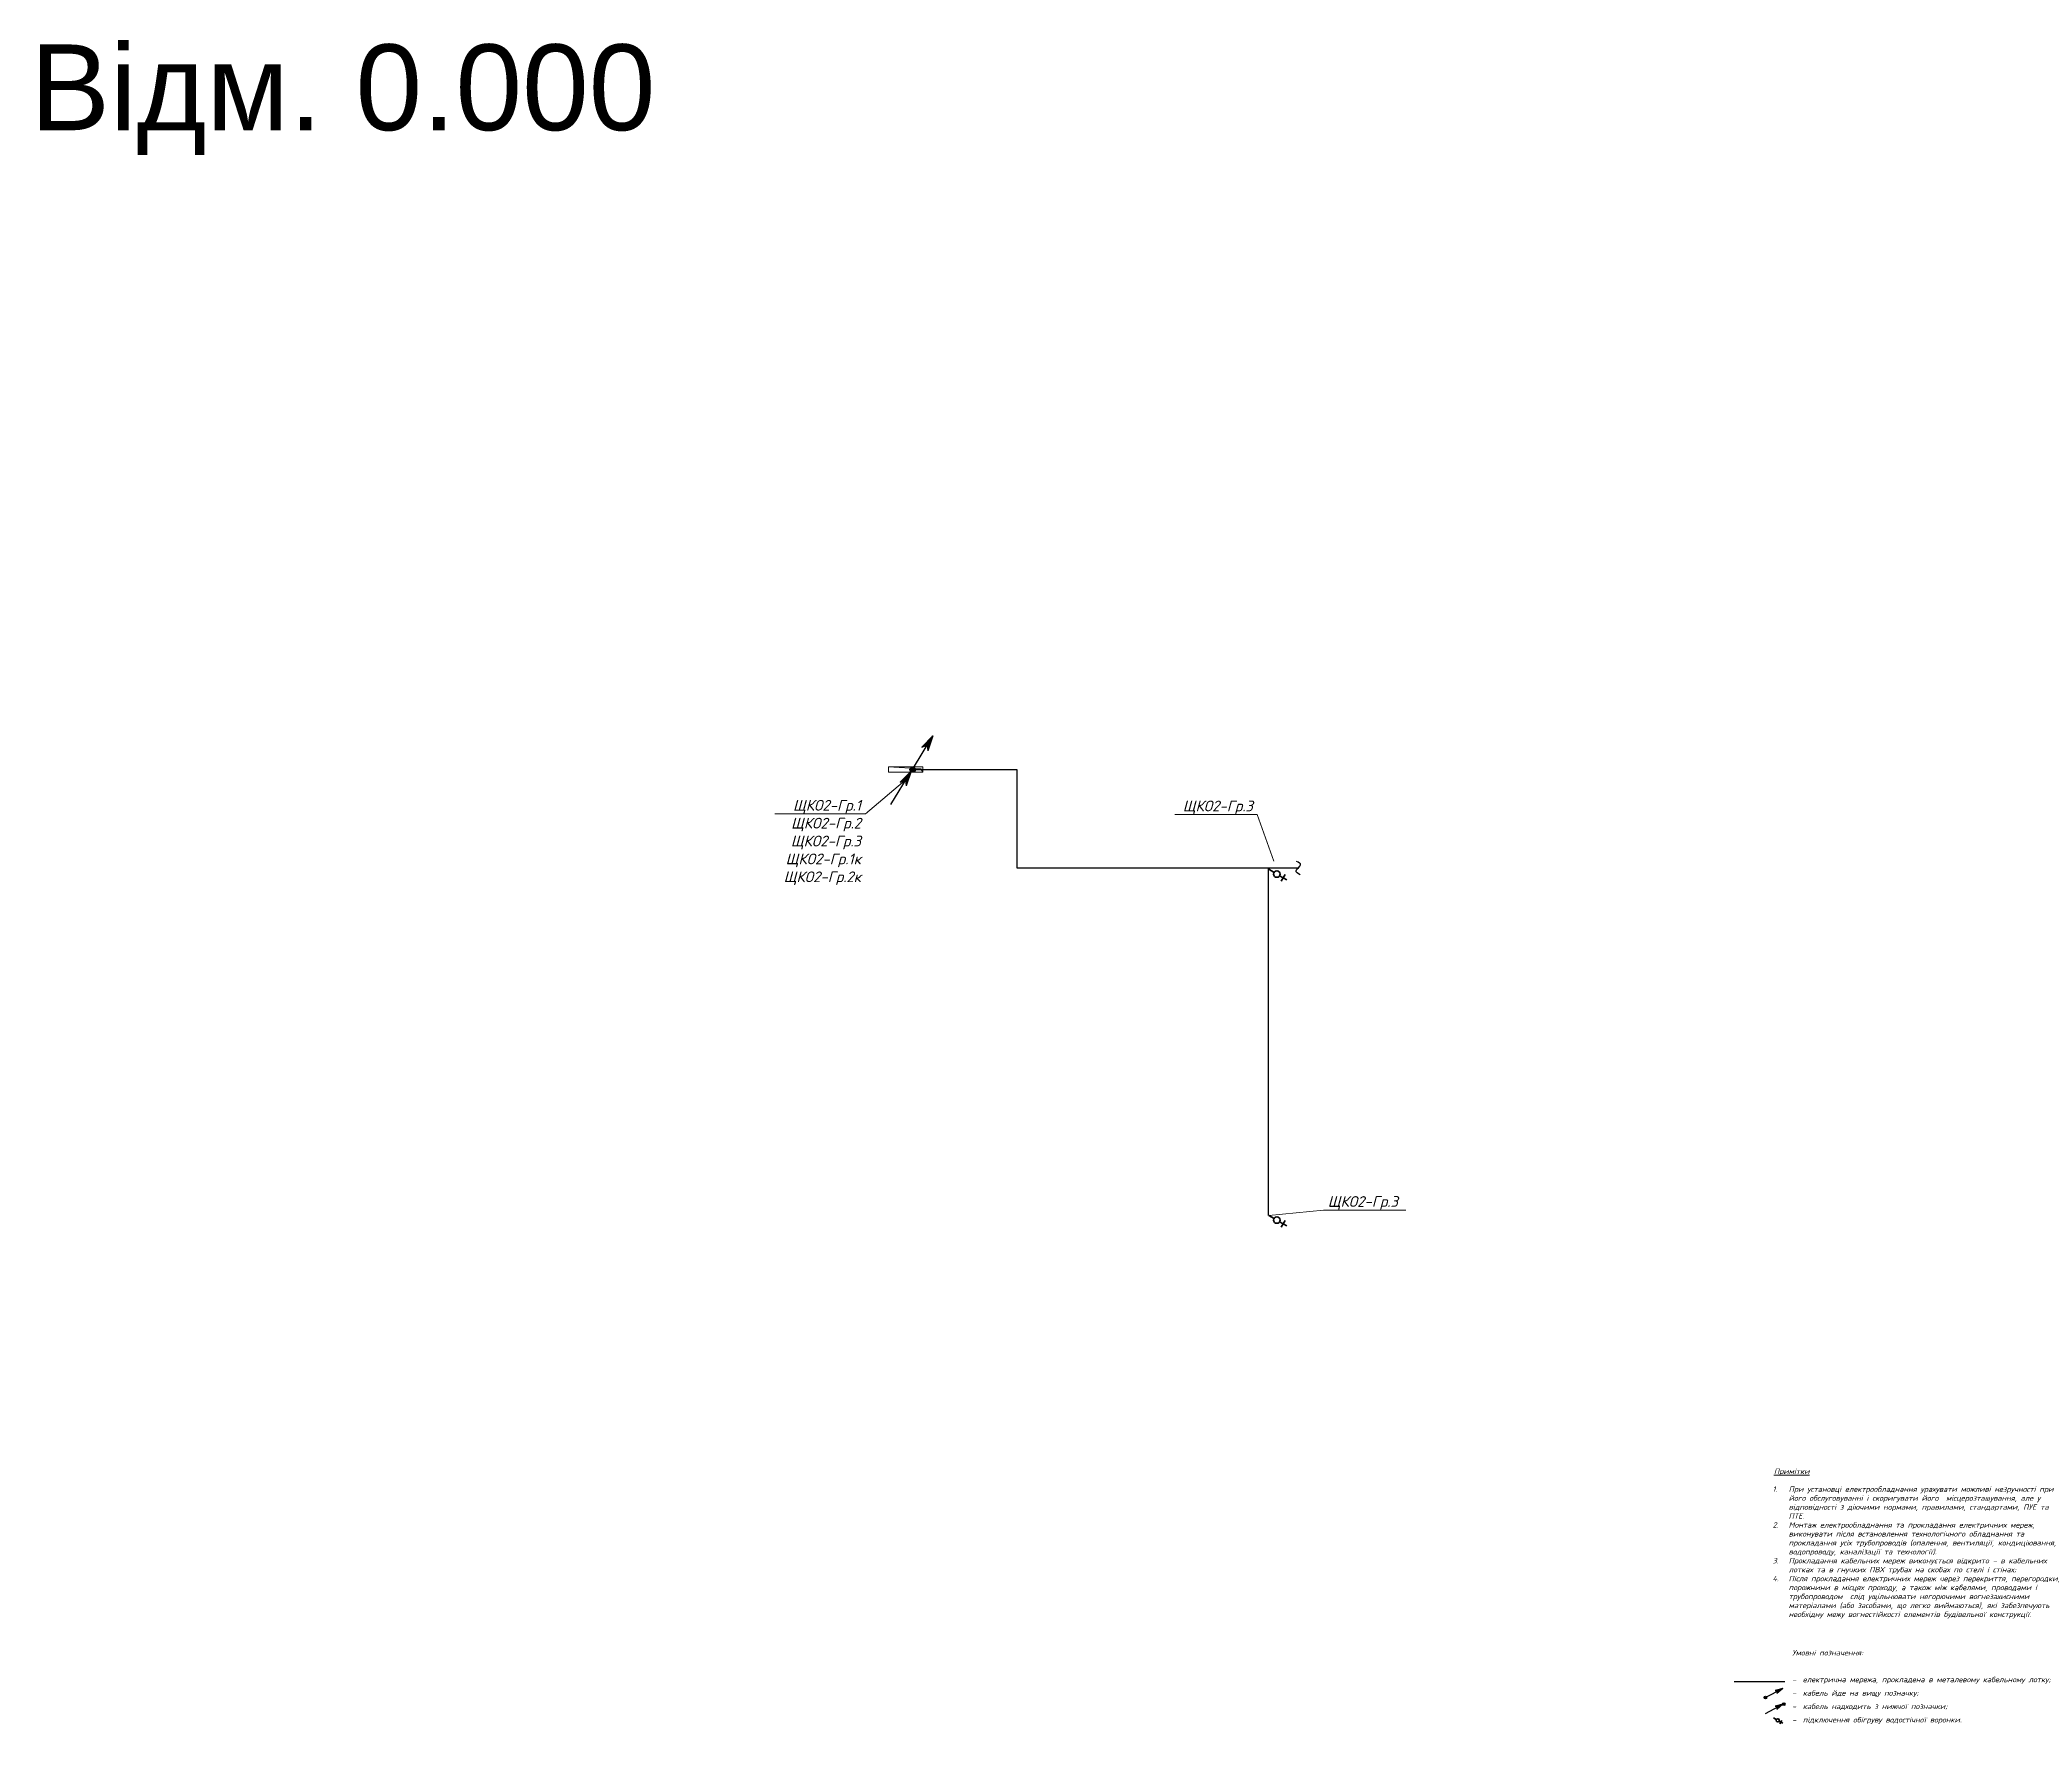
# Model space of a CAD drawing. Header units: millimetres. Extents: x 128978 to 991105, y 88203 to 186654.
# Drawn here: x 458690 to 551570, y 89043 to 167607 of the extents above; entities that cross this region are included whole.
import ezdxf
from ezdxf import colors
from ezdxf.entities.mleader import LeaderData, LeaderLine
from ezdxf.math import Vec2, Vec3

# ---------------------------------------------------------------- set-up
doc = ezdxf.new("R2010")
doc.units = ezdxf.units.MM
doc.layers.get('Defpoints').update_dxf_attribs({"color": 140})
for name, color, linetype, lineweight in [('E_В лотку', 5, 'Kabl_in_Lotok', 30), ('E_Обладнання', 3, 'Continuous', 35), ('E_Позначення', 7, 'Continuous', 15), ('E_Розп. мережі', 5, 'Continuous', 30)]:
    doc.layers.add(name, color=color, linetype=linetype, lineweight=lineweight)
doc.styles.add('GENERATED_STYLE_1', font='arial.ttf')
doc.styles.add('GOST 2.304', font='isocpeui.ttf')
doc.styles.add('ГОСТ 2.304', font='isocpeui.ttf')
doc.linetypes.add('Kabl_in_Lotok', pattern='A,10,[130,ltypeshp.shx,S=1,R=0,X=0,Y=0],1,[130,ltypeshp.shx,S=1,R=90,X=0,Y=-1],1,[130,ltypeshp.shx,S=1,R=0,X=0,Y=0],10', length=22)

msp = doc.modelspace()

# ---------------------------------------------------------------- texts
at = {"color": 3, "insert": (472810, 164814.8), "char_height": 4000, "attachment_point": 5, "style": 'GENERATED_STYLE_1'}
msp.add_mtext_dynamic_manual_height_columns('Відм. 0.000', width=118680.113, gutter_width=1, heights=[0], dxfattribs=at)
at = {"color": 7, "lineweight": 15, "insert": (539468.4, 101003), "char_height": 250, "width": 12232.662, "attachment_point": 1, "style": 'GOST 2.304'}
msp.add_mtext('\\pi63.6875;{\\LПримітки\\P\\pi0;}\\P\\pi-750,l750,t750;1.^IПри установці електрообладнання урахувати можливі незручності при його обслуговуванні і скоригувати його  місцерозташування, але у відповідності з діючими нормами, правилами, стандартами, ПУЕ та ПТЕ.\\P2.^IМонтаж електрообладнання та прокладання електричних мереж, виконувати після встановлення технологічного обладнання та прокладання усіх трубопроводів (опалення, вентиляції, кондиціювання, водопроводу, каналізації та технології){\\fISOCPEUR|b0|i1|c238|p34;.\\P}3.^IПрокладання кабельних мереж виконується відкрито - в кабельних лотках та в гнучких ПВХ трубах на скобах по стелі і стінах;\\P4.^IПісля прокладання електричних мереж через перекриття, перегородки, порожнини в місцях проходу, а також між кабелями, проводами і трубопроводом  слід ущільнювати негорючими вогнезахисними матеріалами (або засобами, що легко виймаються), які забезпечують необхідну межу вогнестійкості елементів будівельної конструкції.', dxfattribs=at)
at = {"color": 7, "lineweight": 15, "insert": (540378.3, 92544.2), "char_height": 250, "width": 18030.568, "attachment_point": 1, "line_spacing_factor": 1.5, "style": 'GOST 2.304'}
msp.add_mtext('\\pt500;{\\C256;Умовні позначення:\\P\\P-^Iелектрична мережа, прокладена в металевому кабельному лотку;\\P-^Iкабель йде на вищу позначку;\\P-^Iкабель надходить з нижчої позначки;\\P-^Iпідключення обігруву водостічної воронки.}', dxfattribs=at)

# ---------------------------------------------------------------- blocks, each defined once
blk = doc.blocks.new('*U195')
at = {"lineweight": -2}
h = blk.add_hatch(color=0, dxfattribs=at)
h.paths.add_polyline_path([(8.77, 16.13), (3.9, 10.61), (6.34, 11.65)])
h.paths.add_polyline_path([(8.77, 16.13), (6.34, 11.65), (6.79, 9.05)])
h = blk.add_hatch(color=0, dxfattribs=at)
edge = h.paths.add_edge_path()
edge.add_arc((0.07, 0), 1.28, 0, 360)
h = blk.add_hatch(color=0, dxfattribs=at)
h.paths.add_polyline_path([(-0.47, -0.71), (-5.33, -6.22), (-2.9, -5.18)])
h.paths.add_polyline_path([(-0.47, -0.71), (-2.9, -5.18), (-2.45, -7.79)])
at = {"color": 0, "lineweight": -2}
for p, q in [((0, 0), (8.77, 16.13)), ((8.77, 16.13), (3.9, 10.61)), ((3.9, 10.61), (6.34, 11.65)), ((6.34, 11.65), (6.79, 9.05)), ((8.77, 16.13), (6.79, 9.05)), ((-9.24, -16.84), (-0.47, -0.71)), ((-0.47, -0.71), (-5.33, -6.22)), ((-5.33, -6.22), (-2.9, -5.18)), ((-2.9, -5.18), (-2.45, -7.79)), ((-0.47, -0.71), (-2.45, -7.79))]:
    blk.add_line(p, q, dxfattribs=at)
blk.add_circle((0.11, 0), 1.24, dxfattribs=at)
blk = doc.blocks.new('_None')
blk = doc.blocks.new('*U192')
at = {"lineweight": -2}
h = blk.add_hatch(color=0, dxfattribs=at)
edge = h.paths.add_edge_path()
edge.add_arc((0.1, 0), 1.28, 0, 360)
h = blk.add_hatch(color=0, dxfattribs=at)
h.paths.add_polyline_path([(8.8, 16.1), (3.9, 10.6), (6.3, 11.7)])
h.paths.add_polyline_path([(8.8, 16.1), (6.3, 11.7), (6.8, 9)])
at = {"color": 0, "lineweight": -2}
for p, q in [((0, 0), (8.8, 16.1)), ((8.8, 16.1), (3.9, 10.6)), ((3.9, 10.6), (6.3, 11.7)), ((6.3, 11.7), (6.8, 9)), ((8.8, 16.1), (6.8, 9))]:
    blk.add_line(p, q, dxfattribs=at)
blk.add_circle((0.1, 0), 1.24, dxfattribs=at)
blk = doc.blocks.new('*U197')
at = {"lineweight": -2}
h = blk.add_hatch(color=0, dxfattribs=at)
edge = h.paths.add_edge_path()
edge.add_arc((0.1, 0), 1.28, 0, 360)
h = blk.add_hatch(color=0, dxfattribs=at)
h.paths.add_polyline_path([(-0.5, -0.7), (-5.3, -6.2), (-2.9, -5.2)])
h.paths.add_polyline_path([(-0.5, -0.7), (-2.9, -5.2), (-2.4, -7.8)])
at = {"color": 0, "lineweight": -2}
for p, q in [((-9.2, -16.8), (-0.5, -0.7)), ((-0.5, -0.7), (-5.3, -6.2)), ((-5.3, -6.2), (-2.9, -5.2)), ((-2.9, -5.2), (-2.4, -7.8)), ((-0.5, -0.7), (-2.4, -7.8))]:
    blk.add_line(p, q, dxfattribs=at)
at = {"lineweight": -2}
for p, q in [((-0.5, -0.7), (-5.3, -6.2)), ((-5.3, -6.2), (-2.9, -5.2)), ((-2.9, -5.2), (-2.4, -7.8)), ((-0.5, -0.7), (-2.4, -7.8))]:
    blk.add_line(p, q, dxfattribs=at)
at = {"color": 0, "lineweight": -2}
blk.add_circle((0.1, 0), 1.24, dxfattribs=at)
blk = doc.blocks.new('электровывод')
at = {"color": 0, "linetype": 'ByBlock', "lineweight": -2}
for p, q in [((-123, 124), (-205, 207)), ((-202, 127), (-125, 204)), ((-59, 60), (0, 0))]:
    blk.add_line(p, q, dxfattribs=at)
blk.add_circle((-91, 92), 44.9, dxfattribs=at)

# ---------------------------------------------------------------- linework, layer by layer
at = {"layer": 'Defpoints', "lineweight": 5}
msp.add_lwpolyline([(499858.9, 133466.2), (498258.9, 133466.2), (498258.9, 133716.2), (499858.9, 133716.2), (499858.9, 133466.2), (499760.1, 133619.9), (498258.9, 133716.2)], dxfattribs=at)
at = {"layer": 'E_В лотку', "ltscale": 160}
msp.add_lwpolyline([(499373.8, 133589.4), (504241.8, 133591.2), (504241.8, 129003.7), (517354.6, 129003.7)], dxfattribs=at)
at = {"layer": 'E_В лотку', "ltscale": 80}
msp.add_lwpolyline([(537675.2, 91085.3), (540040.8, 91085.3)], dxfattribs=at)
at = {"layer": 'E_Розп. мережі', "color": 0}
msp.add_spline([(517447.3, 128685.6), (517253.5, 128873.7), (517468.3, 129147), (517273.4, 129308.2)], degree=3, dxfattribs=at)

# ---------------------------------------------------------------- block references
at = {"layer": 'E_Обладнання', "xscale": -1.687500000021705, "yscale": 1.687500000021705, "zscale": 1.687500000021704, "rotation": 284.4892115701171}
msp.add_blockref('электровывод', (539518.4, 89377.7), dxfattribs=at)
at = {"layer": 'E_Розп. мережі'}
for name, p, xscale, yscale, zscale, rotation in [('*U195', (499368.2, 133589.8), 100.0000000000001, 100.0000000000001, 100.0000000000001, 357.0874877686715), ('*U192', (539128.3, 90333), 50.00000000000003, 50.00000000000003, 50.00000000000003, 325.728475138556), ('*U197', (539984, 90028.6), 50.00000000000003, 50.00000000000003, 50.00000000000003, 325.728475138556)]:
    msp.add_blockref(name, p, dxfattribs=dict(at, xscale=xscale, yscale=yscale, zscale=zscale, rotation=rotation))

msp.set_redraw_order([(e.dxf.handle, doc.entitydb.next_handle()) for e in msp.query("TEXT MTEXT ATTDEF DIMENSION ARC_DIMENSION")])  # texts and dimensions are drawn at this point

# ---------------------------------------------------------------- leaders
at = {"layer": 'E_Позначення'}
ml = msp.add_multileader_mtext('Standard', dxfattribs=at)
ml.set_content('ЩКО2-Гр.3', color=256, style='ГОСТ 2.304')
ml.set_leader_properties(color=256, linetype='ByLayer', lineweight=-1)
ml.set_arrow_properties(name='NONE')
ml.build(insert=Vec2(0, 0))
ml.multileader.update_dxf_attribs({"has_dogleg": 0, "text_left_attachment_type": 6, "text_right_attachment_type": 6, "dogleg_length": 0, "arrow_head_size": 2})
ctx = ml.context
ctx.base_point, ctx.char_height, ctx.arrow_head_size, ctx.landing_gap_size, ctx.plane_origin = Vec3(518531.7, 113054.8), 500, 2, 200, Vec3(558196.5, 110097.7)
ctx.left_attachment, ctx.right_attachment = 6, 6
notes = []
notes.append((ctx, [(0, (1, 1, 0), (518531.7, 113054.8), (1, 0), 0, [(0, [(515980, 112808.3)], 0, [])])]))
ctx.mtext.insert, ctx.mtext.flow_direction = Vec3(518731.7, 113704.8), 5
ctx.mtext.has_bg_fill, ctx.mtext.bg_color, ctx.mtext.bg_scale_factor, ctx.mtext.bg_transparency, ctx.mtext.use_window_bg_color = 1, -1027028792, 1.5, 0, 1
for ctx, leaders in notes:
    for number, flags, end, landing, length, lines in leaders:
        leader = LeaderData()
        leader.index, (leader.has_last_leader_line, leader.has_dogleg_vector, leader.attachment_direction) = number, flags
        leader.last_leader_point, leader.dogleg_vector, leader.dogleg_length = Vec3(end), Vec3(landing), length
        for number, points, colour, breaks in lines:
            line = LeaderLine()
            line.index, line.vertices, line.color, line.breaks = number, Vec3.list(points), colors.encode_raw_color(colour), breaks
            leader.lines.append(line)
        ctx.leaders.append(leader)

# ---------------------------------------------------------------- next in the draw order: block references
at = {"layer": 'E_Обладнання', "xscale": -3.375000000043411, "yscale": 3.37500000004341, "zscale": 3.375000000043408, "rotation": 284.4892115701171}
msp.add_blockref('электровывод', (515980, 112808.3), dxfattribs=at)

# ---------------------------------------------------------------- next in the draw order: leaders
at = {"layer": 'E_Позначення'}
ml = msp.add_multileader_mtext('Standard', dxfattribs=at)
ml.set_content('ЩКО2-Гр.1\\PЩКО2-Гр.2\\PЩКО2-Гр.3\\PЩКО2-Гр.1к\\PЩКО2-Гр.2к', color=256, style='ГОСТ 2.304')
ml.set_leader_properties(color=256, linetype='ByLayer', lineweight=-1)
ml.set_arrow_properties(name='NONE')
ml.build(insert=Vec2(0, 0))
ml.multileader.update_dxf_attribs({"has_dogleg": 0, "text_left_attachment_type": 6, "text_right_attachment_type": 6, "dogleg_length": 0, "arrow_head_size": 2})
ctx = ml.context
ctx.base_point, ctx.char_height, ctx.arrow_head_size, ctx.landing_gap_size, ctx.plane_origin = Vec3(492956.6, 131524.6), 500, 2, 200, Vec3(524860.2, 129181.9)
ctx.left_attachment, ctx.right_attachment, ctx.text_align_type = 6, 6, 2
notes = []
notes.append((ctx, [(1, (1, 1, 0), (497174.8, 131524.6), (-1, 0), 0, [(0, [(499103.6, 133164)], 0, [])])]))
ctx.mtext.insert, ctx.mtext.alignment, ctx.mtext.flow_direction = Vec3(496974.8, 132174.6), 3, 5
ctx.mtext.has_bg_fill, ctx.mtext.bg_color, ctx.mtext.bg_scale_factor, ctx.mtext.bg_transparency, ctx.mtext.use_window_bg_color = 1, -1027028792, 1.5, 0, 1
ml = msp.add_multileader_mtext('Standard', dxfattribs=at)
ml.set_content('ЩКО2-Гр.3', color=256, style='ГОСТ 2.304')
ml.set_leader_properties(color=256, linetype='ByLayer', lineweight=-1)
ml.set_arrow_properties(name='NONE')
ml.build(insert=Vec2(0, 0))
ml.multileader.update_dxf_attribs({"has_dogleg": 0, "text_left_attachment_type": 6, "text_right_attachment_type": 6, "dogleg_length": 0, "arrow_head_size": 2})
ctx = ml.context
ctx.base_point, ctx.char_height, ctx.arrow_head_size, ctx.landing_gap_size, ctx.plane_origin = Vec3(511624.9, 131493), 500, 2, 200, Vec3(558204.8, 126228.6)
ctx.left_attachment, ctx.right_attachment, ctx.text_align_type = 6, 6, 2
notes.append((ctx, [(1, (1, 1, 0), (515445.7, 131493), (-1, 0), 0, [(0, [(516217.4, 129321.1)], 0, [])])]))
ctx.mtext.insert, ctx.mtext.alignment, ctx.mtext.flow_direction = Vec3(515245.7, 132143), 3, 5
ctx.mtext.has_bg_fill, ctx.mtext.bg_color, ctx.mtext.bg_scale_factor, ctx.mtext.bg_transparency, ctx.mtext.use_window_bg_color = 1, -1027028792, 1.5, 0, 1
for ctx, leaders in notes:
    for number, flags, end, landing, length, lines in leaders:
        leader = LeaderData()
        leader.index, (leader.has_last_leader_line, leader.has_dogleg_vector, leader.attachment_direction) = number, flags
        leader.last_leader_point, leader.dogleg_vector, leader.dogleg_length = Vec3(end), Vec3(landing), length
        for number, points, colour, breaks in lines:
            line = LeaderLine()
            line.index, line.vertices, line.color, line.breaks = number, Vec3.list(points), colors.encode_raw_color(colour), breaks
            leader.lines.append(line)
        ctx.leaders.append(leader)

# ---------------------------------------------------------------- next in the draw order: linework, layer by layer
at = {"layer": 'E_В лотку', "ltscale": 160}
msp.add_lwpolyline([(515975.3, 112798.3), (515975.3, 129003.7)], dxfattribs=at)

# ---------------------------------------------------------------- next in the draw order: block references
at = {"layer": 'E_Обладнання', "xscale": -3.375000000043411, "yscale": 3.37500000004341, "zscale": 3.375000000043408, "rotation": 284.4892115701171}
msp.add_blockref('электровывод', (515980, 128938.8), dxfattribs=at)

doc.saveas('drawing.dxf')
